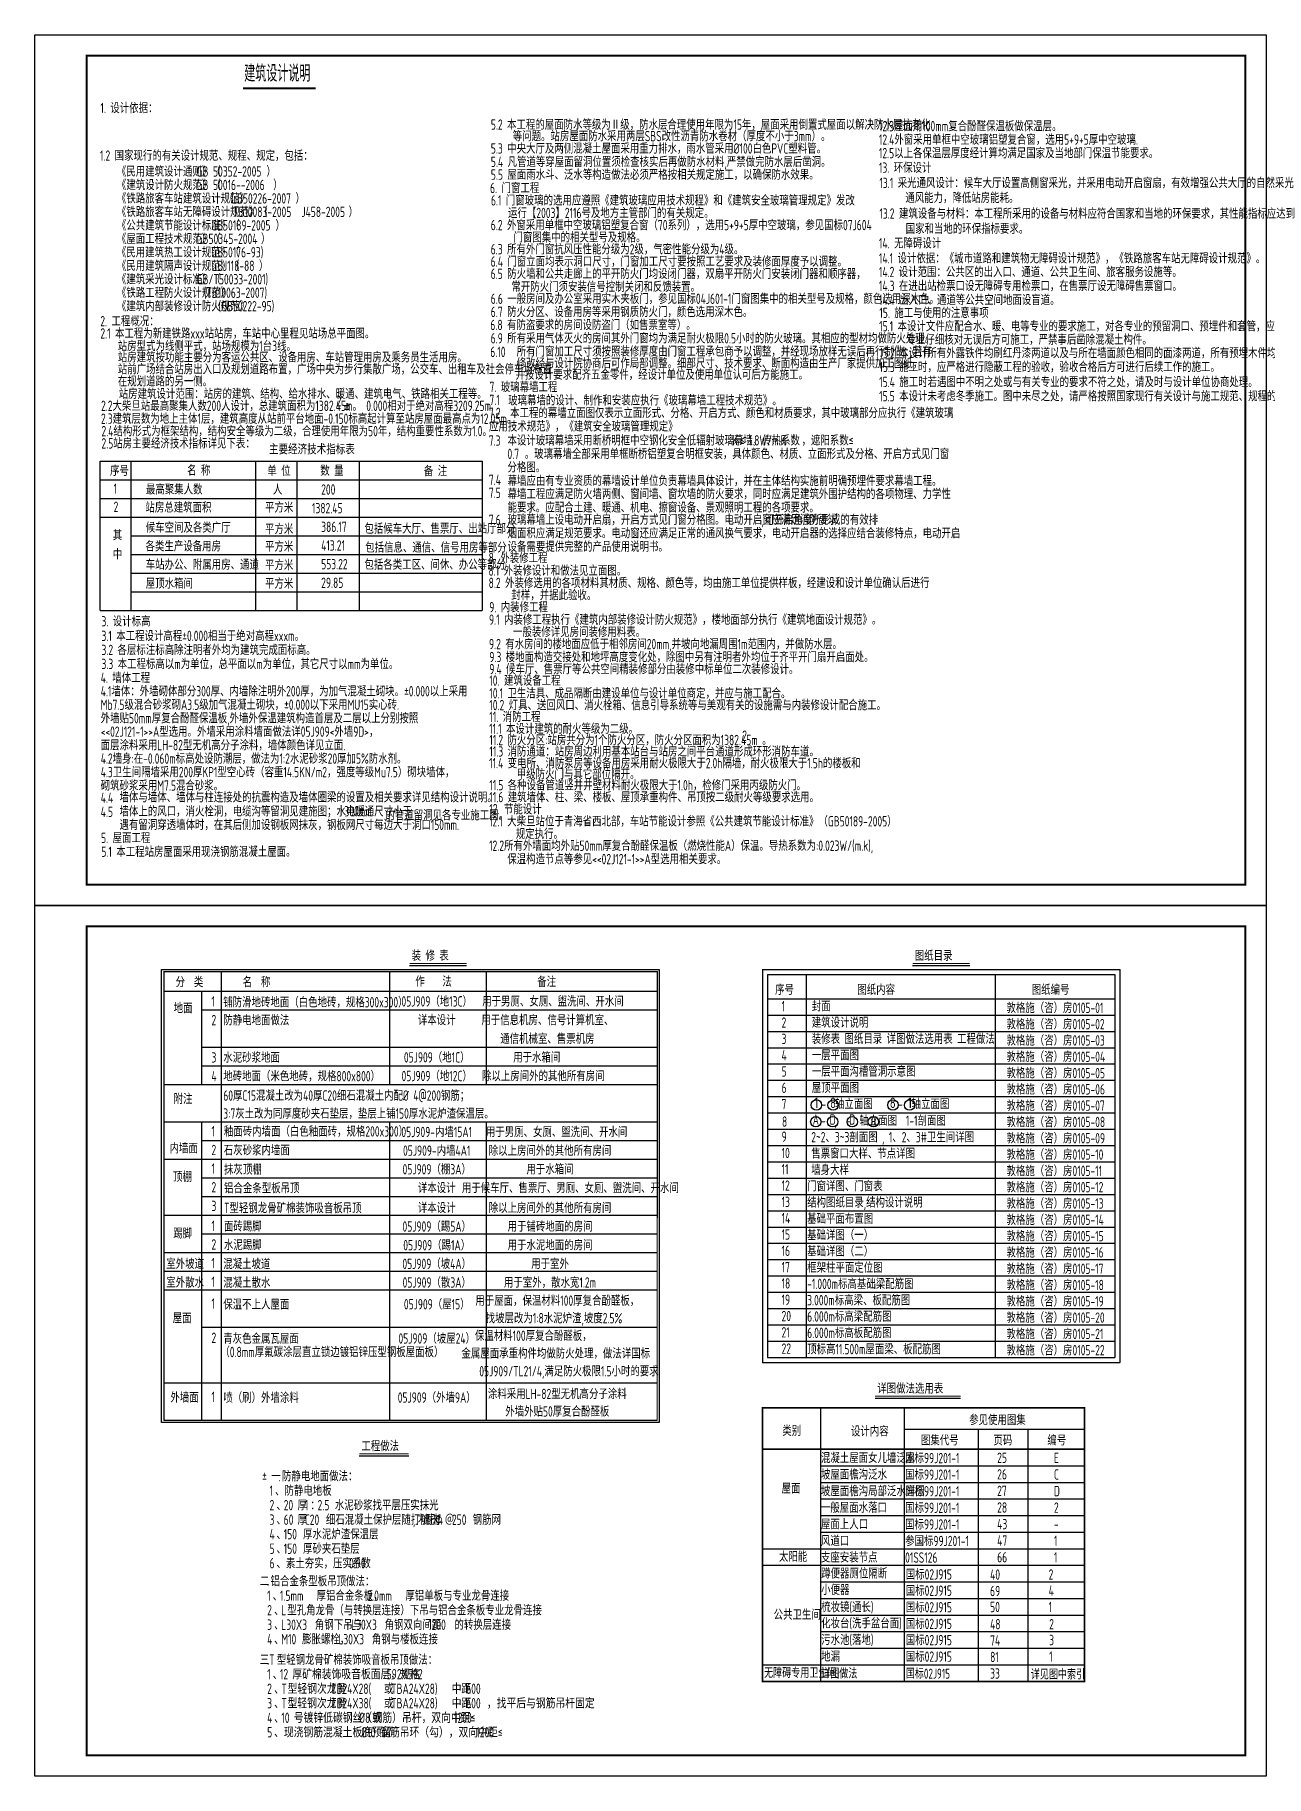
# Model space of a CAD drawing. Extents: x 63793 to 231107, y 20849 to 337643.
# Drawn here: x 63793 to 123193, y 132595 to 216595 of the extents above; entities that cross this region are included whole.
import ezdxf
from ezdxf.enums import TextEntityAlignment as Align

# ---------------------------------------------------------------- set-up
doc = ezdxf.new("R2010")
doc.units = 0
doc.header["$LTSCALE"] = 1000
doc.header["$MEASUREMENT"] = 0
for name, color, linetype in [('PUB_DIM', 3, 'Continuous'), ('PUB_TEXT', 7, 'Continuous'), ('PUB_TITLE', 4, 'Continuous'), ('设计说明', 7, 'Continuous')]:
    doc.layers.add(name, color=color, linetype=linetype)
doc.styles.add('TSSD_Rein', font='Tssdeng.shx', dxfattribs={"width": 0.7, "bigfont": 'hztxt.shx'})
doc.styles.add('样式 2', font='tssdeng.shx', dxfattribs={"width": 0.8, "bigfont": 'HZTXT.shx'})
doc.styles.add('设计说明', font='tssdeng.shx', dxfattribs={"width": 0.7, "bigfont": 'hzds.shx'})

msp = doc.modelspace()

# ---------------------------------------------------------------- texts
at = {"layer": 'PUB_TEXT', "color": 0, "style": '设计说明', "width": 0.7}
for s, p in [('无障碍专用卫生间', (98973.5, 137334.8)), ('详图做法', (101725.3, 137307.6)), ('国标02J915', (105806.9, 137299.4)), ('详见图中索引', (111838.3, 137260.8))]:
    msp.add_text(s, height=480, dxfattribs=at).set_placement(p)
at = {"layer": '设计说明', "color": 0}
for s, height, style, width, p in [('建筑设计说明', 800, '设计说明', 0.7, (73893.9, 214332.6)), ('1. 设计依据：', 500, '设计说明', 0.7, (66957.1, 212814.4)), ('5.2 本工程的屋面防水等级为Ⅱ级，防水层合理使用年限为15年，屋面采用倒置式屋面以解决防水层抗老化', 500, '设计说明', 0.7, (85791.8, 212014.2)), ('等问题。站房屋面防水采用两层SBS改性沥青防水卷材（厚度不小于3mm）。', 500, '设计说明', 0.7, (86848.7, 211460)), ('12.3屋面用100mm复合酚醛保温板做保温层。', 500, '设计说明', 0.7, (104512.6, 211940.9)), ('12.4外窗采用单框中空玻璃铝塑复合窗，选用5+9+5厚中空玻璃.', 500, '设计说明', 0.7, (104512.6, 211290.9)), ('1.2 国家现行的有关设计规范、规程、规定，包括：', 500, '设计说明', 0.7, (66936.8, 210518.5)), ('5.3 中央大厅及两侧混凝土屋面采用重力排水，雨水管采用%%C100白色PVC塑料管。', 500, '设计说明', 0.7, (85791.8, 210864)), ('12.5以上各保温层厚度经计算均满足国家及当地部门保温节能要求。', 500, '设计说明', 0.7, (104512.6, 210640.9)), ('《民用建筑设计通则》（', 500, '设计说明', 0.7, (67752.6, 209754.5)), ('GB', 500, '设计说明', 0.7, (71602.6, 209754.5)), ('50352-2005', 500, '设计说明', 0.7, (72390.1, 209754.5)), ('）', 500, '设计说明', 0.7, (74965.1, 209754.5)), ('5.4 凡管道等穿屋面留洞位置须检查核实后再做防水材料,严禁做完防水层后凿洞。', 500, '设计说明', 0.7, (85791.8, 210218)), ('5.5 屋面雨水斗、泛水等构造做法必须严格按相关规定施工，以确保防水效果。', 500, '设计说明', 0.7, (85791.8, 209600.2)), ('13. 环保设计', 500, '设计说明', 0.7, (104512.6, 209936.4)), ('《建筑设计防火规范》（', 500, '设计说明', 0.7, (67752.6, 209104.5)), ('GB', 500, '设计说明', 0.7, (71602.6, 209104.5)), ('50016--2006', 500, '设计说明', 0.7, (72390.1, 209104.5)), ('）', 500, '设计说明', 0.7, (75290.1, 209104.5)), ('6. 门窗工程', 500, '设计说明', 0.7, (85755.8, 208957)), ('13.1 采光通风设计：候车大厅设置高侧窗采光，并采用电动开启窗扇，有效增强公共大厅的自然采光', 500, '设计说明', 0.7, (104537.1, 209199.9)), ('《铁路旅客车站建筑设计规范》', 500, '设计说明', 0.7, (67752.6, 208454.5)), ('《铁路旅客车站无障碍设计规范》（', 500, '设计说明', 0.7, (67752.6, 207804.5)), ('（', 500, '设计说明', 0.7, (72915.1, 208454.5)), ('GB50226-2007', 500, '设计说明', 0.7, (73265.1, 208454.5)), ('）', 500, '设计说明', 0.7, (76365.1, 208454.5)), ('）', 500, '设计说明', 0.7, (78927.6, 207804.5)), ('6.1 门窗玻璃的选用应遵照《建筑玻璃应用技术规程》和《建筑安全玻璃管理规定》发改', 500, '设计说明', 0.7, (85795.9, 208359.9)), ('通风能力，降低站房能耗。', 500, '设计说明', 0.7, (105785, 208482.9)), ('《公共建筑节能设计标准》（', 500, '设计说明', 0.7, (67752.6, 207154.5)), ('GB50189-2005', 500, '设计说明', 0.7, (72302.6, 207154.5)), ('TB10083-2005', 500, '设计说明', 0.7, (73352.6, 207804.5)), ('）', 500, '设计说明', 0.7, (75402.6, 207154.5)), ('J458-2005', 500, '设计说明', 0.7, (76652.6, 207804.5)), ('6.2 外窗采用单框中空玻璃铝塑复合窗（70系列），选用5+9+5厚中空玻璃，参见国标07J604', 500, '设计说明', 0.7, (85790.2, 207168)), ('运行【2003】2116号及地方主管部门的有关规定。', 500, '设计说明', 0.7, (86620.7, 207753)), ('13.2 建筑设备与材料：本工程所采用的设备与材料应符合国家和当地的环保要求，其性能指标应达到', 500, '设计说明', 0.7, (104537.1, 207722.3)), ('国家和当地的环保指标要求。', 500, '设计说明', 0.7, (105802.6, 206993.5)), ('《屋面工程技术规范》（', 500, '设计说明', 0.7, (67752.6, 206504.5)), ('GB50345-2004', 500, '设计说明', 0.7, (71602.6, 206504.5)), ('）', 500, '设计说明', 0.7, (74702.6, 206504.5)), ('门窗图集中的相关型号及规格。', 500, '设计说明', 0.7, (86883.7, 206575.6)), ('14. 无障碍设计', 500, '设计说明', 0.7, (104512.6, 206290.6)), ('《民用建筑热工设计规范》（', 500, '设计说明', 0.7, (67752.6, 205854.5)), ('GB50176-93)', 500, '设计说明', 0.7, (72302.6, 205854.5)), ('6.4 门窗立面均表示洞口尺寸，门窗加工尺寸要按照工艺要求及装修面厚度予以调整。', 500, '设计说明', 0.7, (85785.2, 205409.4)), ('6.3 所有外门窗抗风压性能分级为2级，气密性能分级为4级。', 500, '设计说明', 0.7, (85787.7, 206001.8)), ('14.1 设计依据：《城市道路和建筑物无障碍设计规范》，《铁路旅客车站无障碍设计规范》。', 500, '设计说明', 0.7, (104512.6, 205564.9)), ('《民用建筑隔声设计规范》（', 500, '设计说明', 0.7, (67752.6, 205204.5)), ('《建筑采光设计标准》（', 500, '设计说明', 0.7, (67752.6, 204554.5)), ('GB/T50033-2001)', 500, '设计说明', 0.7, (71602.6, 204554.5)), ('GBJ118-88', 500, '设计说明', 0.7, (72302.6, 205204.5)), ('）', 500, '设计说明', 0.7, (74602.6, 205204.5)), ('6.5 防火墙和公共走廊上的平开防火门均设闭门器，双扇平开防火门安装闭门器和顺序器，', 500, '设计说明', 0.7, (85785.2, 204818.6)), ('14.2 设计范围：公共区的出入口、通道、公共卫生间、旅客服务设施等。', 500, '设计说明', 0.7, (104512.6, 204905.4)), ('《铁路工程防火设计规范》', 500, '设计说明', 0.7, (67752.6, 203904.5)), ('(TB10063-2007)', 500, '设计说明', 0.7, (71952.6, 203904.5)), ('6.6 一般房间及办公室采用实木夹板门，参见国标04J601-1门窗图集中的相关型号及规格，颜色选用深木色。', 500, '设计说明', 0.7, (85789.1, 203613.5)), ('常开防火门须安装信号控制关闭和反馈装置。', 500, '设计说明', 0.7, (86783.8, 204193.2)), ('14.3 在进出站检票口设无障碍专用检票口，在售票厅设无障碍售票窗口。', 500, '设计说明', 0.7, (104512.6, 204234.4)), ('《建筑内部装修设计防火规范》', 500, '设计说明', 0.7, (67752.6, 203254.5)), ('(GB50222-95)', 500, '设计说明', 0.7, (72652.6, 203254.5)), ('6.7 防火分区、设备用房等采用钢质防火门，颜色选用深木色。', 500, '设计说明', 0.7, (85789.1, 202979.9)), ('14.4 出入口、通道等公共空间地面设盲道。', 500, '设计说明', 0.7, (104512.6, 203557.4)), ('15. 施工与使用的注意事项', 500, '设计说明', 0.7, (104533.8, 202933.7)), ('2. 工程概况：', 500, '设计说明', 0.7, (66952.7, 202533.6)), ('2.1 本工程为新建铁路xxx站站房，车站中心里程见站场总平面图。', 500, '设计说明', 0.7, (66955.5, 201941.8)), ('6.8 有防盗要求的房间设防盗门（如售票室等）。', 500, '设计说明', 0.7, (85768.1, 202350.3)), ('15.1 本设计文件应配合水、暖、电等专业的要求施工，对各专业的预留洞口、预埋件和套管，应与相关', 500, '设计说明', 0.7, (104523.6, 202288.1)), ('站房型式为线侧平式，站场规模为1台3线。', 500, '设计说明', 0.7, (67795.5, 201336.7)), ('6.9 所有采用气体灭火的房间其外门窗均为满足耐火极限0.5小时的防火玻璃。其相应的型材均做防火处理。', 500, '设计说明', 0.7, (85783.7, 201705.9)), ('所有门窗加工尺寸须按照装修厚度由门窗工程承包商予以调整，并经现场放样无误后再行制做；若有', 500, '设计说明', 0.7, (87037.5, 201072.3)), ('专业仔细核对无误后方可施工，严禁事后凿除混凝土构件。', 500, '设计说明', 0.7, (105844.1, 201642.5)), ('站房建筑按功能主要分为客运公共区、设备用房、车站管理用房及乘务员生活用房。', 500, '设计说明', 0.7, (67795.5, 200791.5)), ('站前广场结合站房出入口及规划道路布置，广场中央为步行集散广场，公交车、出租车及社会停车场布置', 500, '设计说明', 0.7, (67795.5, 200216.1)), ('6.10', 500, '设计说明', 0.7, (85762.7, 201049.8)), ('修改经与设计院协商后可作局部调整。细部尺寸、技术要求、断面构造由生产厂家提供加工图纸，', 500, '设计说明', 0.7, (87037.5, 200505.2)), ('15.3 施工时，应严格进行隐蔽工程的验收，验收合格后方可进行后续工作的施工。', 500, '设计说明', 0.7, (104533.6, 200324.9)), ('15.2 本设计所有外露铁件均刷红丹漆两道以及与所在墙面颜色相同的面漆两道，所有预埋木件均应作防腐处理。', 500, '设计说明', 0.7, (104536.3, 200996.6)), ('在规划道路的另一侧。', 500, '设计说明', 0.7, (67795.5, 199630.1)), ('并按设计要求配齐五金零件，经设计单位及使用单位认可后方能施工。', 500, '设计说明', 0.7, (86984.4, 199954.8)), ('15.4 施工时若遇图中不明之处或与有关专业的要求不符之处，请及时与设计单位协商处理。', 500, '设计说明', 0.7, (104521.9, 199598.5)), ('站房建筑设计范围：站房的建筑、结构、给水排水、暖通、建筑电气、铁路相关工程等。', 500, '设计说明', 0.7, (67842.7, 199029)), ('2', 500, '设计说明', 0.7, (78357.4, 198671)), ('7.1', 500, '设计说明', 0.7, (85722.1, 198732.2)), ('7. 玻璃幕墙工程', 500, '设计说明', 0.7, (85726.5, 199356.6)), ('玻璃幕墙的设计、制作和安装应执行《玻璃幕墙工程技术规范》。', 500, '设计说明', 0.7, (86627.6, 198711.9)), ('15.5 本设计未考虑冬季施工。图中未尽之处，请严格按照国家现行有关设计与施工规范、规程的要求施工。', 500, '设计说明', 0.7, (104523.2, 198914.7)), ('2.3建筑层数为地上主体1层，建筑高度从站前平台地面-0.150标高起计算至站房屋面最高点为12.05m。', 500, '设计说明', 0.7, (66984.1, 197828.4)), ('2.2大柴旦站最高聚集人数200人设计，总建筑面积为1382.45m。 0.000相对于绝对高程3209.25m.', 500, '设计说明', 0.7, (66987.7, 198448.7)), ('7.2', 500, '设计说明', 0.7, (85701.4, 198106.8)), ('本工程的幕墙立面图仅表示立面形式、分格、开启方式、颜色和材质要求，其中玻璃部分应执行《建筑玻璃', 500, '设计说明', 0.7, (86721.1, 198106.8)), ('2.4结构形式为框架结构，结构安全等级为二级，合理使用年限为50年，结构重要性系数为1.0。 ', 500, '设计说明', 0.7, (67007.6, 197228.1)), ('应用技术规范》，《建筑安全玻璃管理规定》', 500, '设计说明', 0.7, (85701.4, 197456.8)), ('2.5站房主要经济技术指标详见下表： ', 500, '设计说明', 0.7, (67007.6, 196638.3)), ('主要经济技术指标表', 500, '样式 2', 0.8, (75088.9, 196353.2)), ('7.3', 500, '设计说明', 0.7, (85690.2, 196770.7)), ('本设计玻璃幕墙采用断桥明框中空钢化安全低辐射玻璃幕墙，传热系数', 500, '设计说明', 0.7, (86595.7, 196782)), ('0.7', 500, '设计说明', 0.7, (86595.7, 196132)), ('。玻璃幕墙全部采用单框断桥铝塑复合明框安装，具体颜色、材质、立面形式及分格、开启方式见门窗', 500, '设计说明', 0.7, (87429.1, 196132)), ('K', 500, '设计说明', 0.7, (97445.7, 196782)), ('≤', 500, '设计说明', 0.7, (97795.7, 196782)), ('1.8W/m.K', 500, '设计说明', 0.7, (98229.1, 196782)), ('，遮阳系数≤', 500, '设计说明', 0.7, (100779.1, 196782)), ('序号', 500, '设计说明', 0.7, (67422, 195318.7)), ('名 称', 500, '设计说明', 0.7, (71139.3, 195335.6)), ('单 位', 500, '设计说明', 0.7, (75010.2, 195312.5)), ('数 量', 500, '设计说明', 0.7, (77565.6, 195319.7)), ('备 注', 500, '设计说明', 0.7, (82561.5, 195302.5)), ('分格图。', 500, '设计说明', 0.7, (86595.7, 195482)), ('1', 500, '设计说明', 0.7, (67594.2, 194451.6)), ('最高聚集人数', 500, '设计说明', 0.7, (69153, 194418.1)), ('人', 500, '设计说明', 0.7, (75278.3, 194411.7)), ('200', 500, '设计说明', 0.7, (77607.5, 194411.7)), ('7.4', 500, '设计说明', 0.7, (85693.3, 194874.6)), ('幕墙应由有专业资质的幕墙设计单位负责幕墙具体设计，并在主体结构实施前明确预埋件要求幕墙工程。', 500, '设计说明', 0.7, (86598.8, 194832.4)), ('2', 500, '设计说明', 0.7, (67594.2, 193576.6)), ('站房总建筑面积', 500, '设计说明', 0.7, (69129.3, 193547.1)), ('平方米', 500, '设计说明', 0.7, (74899.4, 193547.6)), ('7.5', 500, '设计说明', 0.7, (85693.3, 194256.7)), ('幕墙工程应满足防火墙两侧、窗间墙、窗坎墙的防火要求，同时应满足建筑外围护结构的各项物理、力学性', 500, '设计说明', 0.7, (86598.8, 194196)), ('能要求。应配合土建、暖通、机电、擦窗设备、景观照明工程的各项要求。', 500, '设计说明', 0.7, (86598.8, 193546)), ('1382.45', 500, '设计说明', 0.7, (77164.5, 193511.7)), ('7.6', 500, '设计说明', 0.7, (85693.3, 192946.5)), ('玻璃幕墙上设电动开启扇，开启方式见门窗分格图。电动开启窗应满足消防要求', 500, '设计说明', 0.7, (86598.8, 192954.9)), ('可开启角度所形成的有效排', 500, '设计说明', 0.7, (99015.5, 192954.9)), ('其', 500, '设计说明', 0.7, (67553.9, 192211.4)), ('候车空间及各类广厅', 500, '设计说明', 0.7, (69144.8, 192578.3)), ('平方米', 500, '设计说明', 0.7, (74899.4, 192505.7)), ('386.17', 500, '设计说明', 0.7, (77607.5, 192611.7)), ('包括候车大厅、售票厅、出站厅部分', 500, '设计说明', 0.7, (79694.5, 192526.5)), ('烟面积应满足规范要求。电动窗还应满足正常的通风换气要求，电动开启器的选择应结合装修特点，电动开启', 500, '设计说明', 0.7, (86598.8, 192304.9)), (',', 500, '设计说明', 0.7, (98848.8, 192954.9)), ('中', 500, '设计说明', 0.7, (67553.9, 191284.6)), ('各类生产设备用房', 500, '设计说明', 0.7, (69134.3, 191674.8)), ('平方米', 500, '设计说明', 0.7, (74899.4, 191662.4)), ('413.21', 500, '设计说明', 0.7, (77607.5, 191711.7)), ('包括信息、通信、信号用房等部分', 500, '设计说明', 0.7, (79731.8, 191615.7)), ('8. 外装修工程', 500, '设计说明', 0.7, (85685.4, 191110.9)), ('设备需要提供完整的产品使用说明书。', 500, '设计说明', 0.7, (86598.8, 191654.9)), ('车站办公、附属用房、通道', 500, '设计说明', 0.7, (69144.8, 190789.9)), ('平方米', 500, '设计说明', 0.7, (74899.4, 190769.4)), ('553.22', 500, '设计说明', 0.7, (77607.5, 190811.7)), ('包括各类工区、间休、办公等部分', 500, '设计说明', 0.7, (79694.5, 190790.2)), ('8.1 外装修设计和做法见立面图。', 500, '设计说明', 0.7, (85677.5, 190498.2)), ('屋顶水箱间', 500, '设计说明', 0.7, (69144.8, 189879.5)), ('平方米', 500, '设计说明', 0.7, (74899.4, 189874.3)), ('29.85', 500, '设计说明', 0.7, (77607.5, 189911.7)), ('8.2 外装修选用的各项材料其材质、规格、颜色等，均由施工单位提供样板，经建设和设计单位确认后进行', 500, '设计说明', 0.7, (85685.4, 189905.7)), ('封样，并据此验收。', 500, '设计说明', 0.7, (86782.6, 189322.4)), ('9. 内装修工程', 500, '设计说明', 0.7, (85713.2, 188736.6)), ('3. 设计标高', 500, '设计说明', 0.7, (67007.6, 188053.1)), ('9.1 内装修工程执行《建筑内部装修设计防火规范》，楼地面部分执行《建筑地面设计规范》。', 500, '设计说明', 0.7, (85703, 188133.5)), ('3.1 本工程设计高程%%P0.000相当于绝对高程xxxm。', 500, '设计说明', 0.7, (67007.6, 187351.5)), ('9.2 有水房间的楼地面应低于相邻房间20mm,并坡向地漏周围1m范围内，并做防水层。', 500, '设计说明', 0.7, (85703.6, 186955.6)), ('一般装修详见房间装修用料表。', 500, '设计说明', 0.7, (86862.5, 187543)), ('3.2 各层标注标高除注明者外均为建筑完成面标高。', 500, '设计说明', 0.7, (67007.6, 186674.3)), ('3.3 本工程标高以m为单位，总平面以m为单位，其它尺寸以mm为单位。', 500, '设计说明', 0.7, (67007.6, 185995.6)), ('9.3 楼地面构造交接处和地坪高度变化处，除图中另有注明者外均位于齐平开门扇开启面处。', 500, '设计说明', 0.7, (85716.2, 186332.2)), ('4. 墙体工程', 500, '设计说明', 0.7, (66970.8, 185331.2)), ('10. 建筑设备工程', 500, '设计说明', 0.7, (85716.8, 185194.1)), ('9.4 候车厅、售票厅等公共空间精装修部分由装修中标单位二次装修设计。', 500, '设计说明', 0.7, (85716.8, 185749.9)), ('4.1墙体：外墙砌体部分300厚、内墙除注明外200厚，为加气混凝土砌块。%%P0.000以上采用', 500, '设计说明', 0.7, (66970.8, 184681.2)), ('10.1 卫生洁具、成品隔断由建设单位与设计单位商定，并应与施工配合。', 500, '设计说明', 0.7, (85718.1, 184580.7)), ('Mb7.5级混合砂浆砌A3.5级加气混凝土砌块，%%P0.000以下采用MU15实心砖.', 500, '设计说明', 0.7, (66970.8, 184031.2)), ('10.2 灯具、送回风口、消火栓箱、信息引导系统等与美观有关的设施需与内装修设计配合施工。', 500, '设计说明', 0.7, (85718.1, 184012.9)), ('11. 消防工程', 500, '设计说明', 0.7, (85718.1, 183445)), ('外墙贴50mm厚复合酚醛保温板,外墙外保温建筑构造首层及二层以上分别按照', 500, '设计说明', 0.7, (66970.8, 183381.2)), ('<<02J121-1>>A型选用。外墙采用涂料墙面做法详05J909<外墙9D>，', 500, '设计说明', 0.7, (66970.8, 182731.2)), ('11.1 本设计建筑的耐火等级为二级。', 500, '设计说明', 0.7, (85712.7, 182871.4)), ('面层涂料采用LH-82型无机高分子涂料，墙体颜色详见立面.', 500, '设计说明', 0.7, (66970.8, 182081.2)), ('11.2 防火分区:站房共分为1个防火分区，防火分区面积为1382.45m 。', 500, '设计说明', 0.7, (85720.5, 182328.5)), ('11.3 消防通道：站房周边利用基本站台与站房之间平台通道形成环形消防车道。', 500, '设计说明', 0.7, (85720.5, 181775.6)), ('2', 500, '设计说明', 0.7, (97918.6, 182536.7)), ('4.2墙身:在-0.060m标高处设防潮层，做法为1:2水泥砂浆20厚加5%%%防水剂。', 500, '设计说明', 0.7, (66970.8, 181431.2)), ('11.4 变电所、消防泵房等设备用房采用耐火极限大于2.0h隔墙，耐火极限大于1.5h的楼板和', 500, '设计说明', 0.7, (85709, 181212.7)), ('砌筑砂浆采用M7.5混合砂浆。', 500, '设计说明', 0.7, (66970.8, 180131.2)), ('4.3卫生间隔墙采用200厚KP1型空心砖（容重14.5KN/m2，强度等级Mu7.5）砌块墙体，', 500, '设计说明', 0.7, (66970.8, 180781.2)), ('11.5 各种设备管道竖井井壁材料耐火极限大于1.0h，检修门采用丙级防火门。', 500, '设计说明', 0.7, (85718.6, 180150.3)), ('甲级防火门与其它部位隔开。', 500, '设计说明', 0.7, (87046.2, 180684.5)), ('4.4', 500, '设计说明', 0.7, (66970.8, 179544)), ('墙体与墙体、墙体与柱连接处的抗震构造及墙体圈梁的设置及相关要求详见结构设计说明。', 500, '设计说明', 0.7, (67878.2, 179566.5)), ('11.6 建筑墙体、柱、梁、楼板、屋顶承重构件、吊顶按二级耐火等级要求选用。', 500, '设计说明', 0.7, (85718.6, 179572.4)), ('4.5', 500, '设计说明', 0.7, (66970.8, 178864.7)), ('墙体上的风口，消火栓洞，电缆沟等留洞见建施图；水电暖通尺寸小于', 500, '设计说明', 0.7, (67878.2, 178887.2)), ('300mm', 500, '设计说明', 0.7, (78728.2, 178887.2)), ('的管道留洞见各专业施工图。', 500, '设计说明', 0.7, (80705.7, 178705)), ('12.1 大柴旦站位于青海省西北部，车站节能设计参照《公共建筑节能设计标准》（GB50189-2005）', 500, '设计说明', 0.7, (85707.9, 178406.2)), ('12. 节能设计', 500, '设计说明', 0.7, (85718.6, 178992.4)), ('5. 屋面工程', 500, '设计说明', 0.7, (66990.6, 177604.3)), ('遇有留洞穿透墙体时，在其后侧加设钢板网抹灰，钢板网尺寸每边大于洞口150mm.', 500, '设计说明', 0.7, (67878.2, 178237.2)), ('规定执行。', 500, '设计说明', 0.7, (86995.9, 177802.5)), ('5.1 本工程站房屋面采用现浇钢筋混凝土屋面。', 500, '设计说明', 0.7, (67001.8, 176939.2)), ('12.2所有外墙面均外贴50mm厚复合酚醛保温板（燃烧性能A）保温。导热系数为:0.023W/(m.k),', 500, '设计说明', 0.7, (85707.9, 177229.9)), ('保温构造节点等参见<<02J121-1>>A型选用相关要求。', 500, '设计说明', 0.7, (86585.1, 176585.2)), ('装 修 表', 500, '设计说明', 0.7, (81970.8, 171925.9)), ('图纸目录', 500, '设计说明', 0.7, (106242, 171925.9)), ('分  类', 500, '设计说明', 0.7, (70584.5, 170652.4)), ('名  称', 500, '设计说明', 0.7, (73821.9, 170652.4)), ('作    法', 500, '设计说明', 0.7, (82148.1, 170677.9)), ('备注', 500, '设计说明', 0.7, (88029.9, 170667.5, 4275)), ('序号', 500, '设计说明', 0.7, (99503.8, 170283.7)), ('图纸内容', 500, '设计说明', 0.7, (103471.5, 170283.7)), ('图纸编号', 500, '设计说明', 0.7, (111884.5, 170283.7)), ('地面', 500, '设计说明', 0.7, (70490.3, 169397.2)), ('1', 500, '设计说明', 0.7, (72315.3, 169716.5)), ('铺防滑地砖地面（白色地砖，规格300x300）', 500, '设计说明', 0.7, (72883.4, 169679.2)), ('1', 500, '设计说明', 0.7, (99816.9, 169485.8)), ('封面', 500, '设计说明', 0.7, (101274.1, 169485)), ('敦格施（咨）房0105-01 ', 500, '设计说明', 0.7, (110665.5, 169408.9)), ('2', 500, '设计说明', 0.7, (72315.3, 168816.5)), ('防静电地面做法', 500, '设计说明', 0.7, (72884.3, 168812)), ('2', 500, '设计说明', 0.7, (99816.9, 168699.3)), ('建筑设计说明  ', 500, '设计说明', 0.7, (101274.1, 168698.5)), ('敦格施（咨）房0105-02', 500, '设计说明', 0.7, (110665.5, 168622.4)), ('3', 500, '设计说明', 0.7, (99816.9, 167912.8)), ('装修表 图纸目录 详图做法选用表 工程做法', 500, '设计说明', 0.7, (101274.1, 167912)), ('敦格施（咨）房0105-03 ', 500, '设计说明', 0.7, (110665.5, 167835.9)), ('3', 500, '设计说明', 0.7, (72315.3, 167016.5)), ('水泥砂浆地面', 500, '设计说明', 0.7, (72884.3, 167012)), ('4', 500, '设计说明', 0.7, (99816.9, 167126.3)), ('一层平面图', 500, '设计说明', 0.7, (101274.1, 167125.5)), ('敦格施（咨）房0105-04 ', 500, '设计说明', 0.7, (110665.5, 167049.4)), ('4', 500, '设计说明', 0.7, (72315.3, 166116.5)), ('地砖地面（米色地砖，规格800x800）', 500, '设计说明', 0.7, (72884.3, 166112)), ('5', 500, '设计说明', 0.7, (99816.9, 166339.8)), ('一层平面沟槽管洞示意图', 500, '设计说明', 0.7, (101274.1, 166339)), ('敦格施（咨）房0105-05 ', 500, '设计说明', 0.7, (110665.5, 166262.9)), ('附注', 500, '设计说明', 0.7, (70490.3, 165017)), ('60厚C15混凝土改为40厚C20细石混凝土内配%%C 4@200钢筋；', 500, '设计说明', 0.7, (72884.3, 165175.9)), ('6', 500, '设计说明', 0.7, (99816.9, 165553.3)), ('屋顶平面图', 500, '设计说明', 0.7, (101274.1, 165552.5)), ('敦格施（咨）房0105-06 ', 500, '设计说明', 0.7, (110665.5, 165476.4)), ('3:7灰土改为同厚度砂夹石垫层，垫层上铺150厚水泥炉渣保温层。', 500, '设计说明', 0.7, (72884.3, 164310.2)), ('7', 500, '设计说明', 0.7, (99816.9, 164766.8)), ('-  轴立面图 ', 500, '设计说明', 0.7, (101743.6, 164770)), ('-  轴立面图 ', 500, '设计说明', 0.7, (105437.1, 164770)), ('敦格施（咨）房0105-07 ', 500, '设计说明', 0.7, (110665.5, 164689.9)), ('1', 500, '设计说明', 0.7, (72315.3, 163452.9)), ('釉面砖内墙面（白色釉面砖，规格200x300）', 500, '设计说明', 0.7, (72914.1, 163446.7)), ('8', 500, '设计说明', 0.7, (99836.7, 163920.9)), ('-  ,  -  轴立面图  1-1剖面图 ', 500, '设计说明', 0.7, (101725.1, 163966.4)), ('敦格施（咨）房0105-08 ', 500, '设计说明', 0.7, (110665.5, 163903.4)), ('内墙面', 500, '设计说明', 0.7, (70294.2, 162632.2)), ('2', 500, '设计说明', 0.7, (72315.3, 162552.9)), ('石灰砂浆内墙面', 500, '设计说明', 0.7, (72909.9, 162540)), ('9', 500, '设计说明', 0.7, (99816.9, 163193.8)), ('2~2、3~3剖面图 , 1、2、3#卫生间详图 ', 500, '设计说明', 0.7, (101248.9, 163169.4)), ('敦格施（咨）房0105-09 ', 500, '设计说明', 0.7, (110665.5, 163116.9)), ('1', 500, '设计说明', 0.7, (72315.3, 161652.9)), ('抹灰顶棚', 500, '设计说明', 0.7, (72920.7, 161611.7)), ('10', 500, '设计说明', 0.7, (99816.9, 162407.3)), ('11', 500, '设计说明', 0.7, (99816.9, 161620.8)), ('售票窗口大样、节点详图', 500, '设计说明', 0.7, (101248.9, 162382.9)), ('墙身大样', 500, '设计说明', 0.7, (101248.9, 161596.4)), ('敦格施（咨）房0105-10 ', 500, '设计说明', 0.7, (110665.5, 162330.4)), ('顶棚', 500, '设计说明', 0.7, (70460.8, 161262.1)), ('12', 500, '设计说明', 0.7, (99816.9, 160834.3)), ('  门窗详图、门窗表', 500, '设计说明', 0.7, (100625.4, 160809.9)), ('敦格施（咨）房0105-11 ', 500, '设计说明', 0.7, (110665.5, 161543.9)), ('敦格施（咨）房0105-12 ', 500, '设计说明', 0.7, (110665.5, 160757.4)), ('2', 500, '设计说明', 0.7, (72315.3, 160752.9)), ('铝合金条型板吊顶', 500, '设计说明', 0.7, (72920.7, 160711.7)), ('13', 500, '设计说明', 0.7, (99816.9, 160047.8)), ('  结构图纸目录,结构设计说明', 500, '设计说明', 0.7, (100625.4, 160023.4)), ('敦格施（咨）房0105-13 ', 500, '设计说明', 0.7, (110665.5, 159970.9)), ('3', 500, '设计说明', 0.7, (72315.3, 159852.9)), ('T型轻钢龙骨矿棉装饰吸音板吊顶', 500, '设计说明', 0.7, (72920.7, 159751.7)), ('14', 500, '设计说明', 0.7, (99816.9, 159261.3)), ('  基础平面布置图', 500, '设计说明', 0.7, (100625.4, 159236.9)), ('敦格施（咨）房0105-14 ', 500, '设计说明', 0.7, (110665.5, 159184.4)), ('踢脚', 500, '设计说明', 0.7, (70463.4, 158528.6)), ('1', 500, '设计说明', 0.7, (72315.3, 158892.9)), ('面砖踢脚', 500, '设计说明', 0.7, (72917.4, 158868.7)), ('15', 500, '设计说明', 0.7, (99816.9, 158474.8)), ('  基础详图（一）', 500, '设计说明', 0.7, (100625.4, 158450.4)), ('敦格施（咨）房0105-15', 500, '设计说明', 0.7, (110665.5, 158397.9)), ('2', 500, '设计说明', 0.7, (72315.3, 157992.9)), ('水泥踢脚', 500, '设计说明', 0.7, (72917.4, 157968.7)), ('16', 500, '设计说明', 0.7, (99816.9, 157688.3)), ('  基础详图（二）', 500, '设计说明', 0.7, (100625.4, 157663.9)), ('敦格施（咨）房0105-16', 500, '设计说明', 0.7, (110665.5, 157611.4)), ('室外坡道', 500, '设计说明', 0.7, (70134.4, 157062.5)), ('1', 500, '设计说明', 0.7, (72315.3, 157092.9)), ('混凝土坡道', 500, '设计说明', 0.7, (72884.3, 157052)), ('17', 500, '设计说明', 0.7, (99816.9, 156901.8)), ('  框架柱平面定位图', 500, '设计说明', 0.7, (100625.4, 156877.4)), ('敦格施（咨）房0105-17', 500, '设计说明', 0.7, (110665.5, 156824.9)), ('室外散水', 500, '设计说明', 0.7, (70134.4, 156162.5)), ('1', 500, '设计说明', 0.7, (72315.3, 156192.9)), ('混凝土散水', 500, '设计说明', 0.7, (72884.3, 156152)), ('18', 500, '设计说明', 0.7, (99816.9, 156115.3)), ('  -1.000m标高基础梁配筋图', 500, '设计说明', 0.7, (100625.4, 156090.9)), ('敦格施（咨）房0105-18', 500, '设计说明', 0.7, (110665.5, 156038.4)), ('1', 500, '设计说明', 0.7, (72315.3, 155142.9)), ('保温不上人屋面', 500, '设计说明', 0.7, (72884.3, 155102)), ('19', 500, '设计说明', 0.7, (99816.9, 155328.8)), ('  3.000m标高梁、板配筋图', 500, '设计说明', 0.7, (100625.4, 155304.4)), ('敦格施（咨）房0105-19', 500, '设计说明', 0.7, (110665.5, 155251.9)), ('屋面', 500, '设计说明', 0.7, (70445.4, 154443.4)), ('20', 500, '设计说明', 0.7, (99816.9, 154542.3)), ('  6.000m标高梁配筋图', 500, '设计说明', 0.7, (100625.4, 154517.9)), ('敦格施（咨）房0105-20', 500, '设计说明', 0.7, (110665.5, 154465.4)), ('2', 500, '设计说明', 0.7, (72315.3, 153492.9)), ('青灰色金属瓦屋面', 500, '设计说明', 0.7, (72884.3, 153452)), ('21', 500, '设计说明', 0.7, (99816.9, 153755.8)), ('  6.000m标高板配筋图', 500, '设计说明', 0.7, (100625.4, 153731.4)), ('敦格施（咨）房0105-21', 500, '设计说明', 0.7, (110665.5, 153678.9)), ('（0.8mm厚氟碳涂层直立锁边镀铝锌压型钢板屋面板）', 500, '设计说明', 0.7, (72743, 152806.3)), ('22', 500, '设计说明', 0.7, (99816.9, 152969.3)), ('  顶标高11.500m屋面梁、板配筋图', 500, '设计说明', 0.7, (100625.4, 152944.9)), ('敦格施（咨）房0105-22', 500, '设计说明', 0.7, (110665.5, 152892.4)), ('详图做法选用表', 500, '设计说明', 0.7, (104432.1, 151047.4)), ('外墙面', 500, '设计说明', 0.7, (70333.4, 150612.5)), ('1', 500, '设计说明', 0.7, (72315.3, 150642.9)), ('喷（刷）外墙涂料', 500, '设计说明', 0.7, (72884.3, 150602)), ('类别', 500, '设计说明', 0.7, (99849.2, 149010.2)), ('设计内容', 500, '设计说明', 0.7, (103162.8, 148981.1)), ('参见使用图集', 500, '设计说明', 0.7, (108864, 149530.7)), ('工程做法', 500, '设计说明', 0.7, (79545, 148268.5)), ('图集代号', 500, '设计说明', 0.7, (106537.3, 148546.3)), ('页码', 500, '设计说明', 0.7, (110034.2, 148546.3)), ('编号', 500, '设计说明', 0.7, (112639, 148546.3)), ('混凝土屋面女儿墙泛水', 500, '设计说明', 0.7, (101715.3, 147697.7)), ('国标99J201-1', 500, '设计说明', 0.7, (105776.1, 147689.8)), ('25', 500, '设计说明', 0.7, (110216.3, 147705.7)), ('E', 500, '设计说明', 0.7, (112957.1, 147699.4)), ('%%p', 500, '设计说明', 0.7, (74764.1, 146818)), ('一', 500, '设计说明', 0.7, (75197.5, 146818)), ('防静电地面做法：', 500, '设计说明', 0.7, (75714.1, 146818)), ('坡屋面檐沟泛水', 500, '设计说明', 0.7, (101715.3, 146897.7)), ('国标99J201-1', 500, '设计说明', 0.7, (105776.1, 146889.8)), ('26', 500, '设计说明', 0.7, (110216.3, 146905.7)), ('C', 500, '设计说明', 0.7, (112957.1, 146899.4)), ('1', 500, '设计说明', 0.7, (75116.9, 146118)), ('、防静电地板', 500, '设计说明', 0.7, (75383.6, 146118)), ('.', 500, '设计说明', 0.7, (75547.5, 146818)), ('屋面', 500, '设计说明', 0.7, (99815.2, 146226.6)), ('坡屋面檐沟局部泛水详图', 500, '设计说明', 0.7, (101715.3, 146097.7)), ('国标99J201-1', 500, '设计说明', 0.7, (105776.1, 146089.8)), ('27', 500, '设计说明', 0.7, (110216.3, 146105.7)), ('D', 500, '设计说明', 0.7, (112957.1, 146099.4)), ('2', 500, '设计说明', 0.7, (75116.9, 145418)), ('、', 500, '设计说明', 0.7, (75450.2, 145418)), ('20', 500, '设计说明', 0.7, (75800.2, 145418)), ('厚', 500, '设计说明', 0.7, (76466.9, 145418)), ('1', 500, '设计说明', 0.7, (76816.9, 145418)), ('：', 500, '设计说明', 0.7, (77083.6, 145418)), ('2.5', 500, '设计说明', 0.7, (77433.6, 145418)), ('水泥砂浆找平层压实抹光', 500, '设计说明', 0.7, (78266.9, 145418)), ('一般屋面水落口', 500, '设计说明', 0.7, (101715.3, 145297.7)), ('国标99J201-1', 500, '设计说明', 0.7, (105776.1, 145289.8)), ('28', 500, '设计说明', 0.7, (110216.3, 145305.7)), ('2', 500, '设计说明', 0.7, (112957.1, 145299.4)), ('3', 500, '设计说明', 0.7, (75116.9, 144718)), ('4', 500, '设计说明', 0.7, (75116.9, 144018)), ('、', 500, '设计说明', 0.7, (75450.2, 144718)), ('150', 500, '设计说明', 0.7, (75800.2, 144018)), ('60', 500, '设计说明', 0.7, (75800.2, 144718)), ('厚', 500, '设计说明', 0.7, (76466.9, 144718)), ('厚水泥炉渣保温层', 500, '设计说明', 0.7, (76733.6, 144018)), ('C20', 500, '设计说明', 0.7, (76816.9, 144718)), ('细石混凝土保护层随打随抹', 500, '设计说明', 0.7, (77833.6, 144718)), (',', 500, '设计说明', 0.7, (82033.6, 144718)), ('内配Φ', 500, '设计说明', 0.7, (82200.2, 144718)), ('4', 500, '设计说明', 0.7, (83233.6, 144718)), ('＠', 500, '设计说明', 0.7, (83566.9, 144718)), ('250', 500, '设计说明', 0.7, (83916.9, 144718)), ('钢筋网', 500, '设计说明', 0.7, (84916.9, 144718)), ('屋面上人口', 500, '设计说明', 0.7, (101715.3, 144497.7)), ('国标99J201-1', 500, '设计说明', 0.7, (105776.1, 144489.8)), ('43', 500, '设计说明', 0.7, (110216.3, 144505.7)), ('-', 500, '设计说明', 0.7, (112957.1, 144499.4)), ('5', 500, '设计说明', 0.7, (75116.9, 143318)), ('、', 500, '设计说明', 0.7, (75450.2, 144018)), ('150', 500, '设计说明', 0.7, (75800.2, 143318)), ('厚砂夹石垫层', 500, '设计说明', 0.7, (76733.6, 143318)), ('风道口', 500, '设计说明', 0.7, (101715.3, 143697.7)), ('参国标99J201-1', 500, '设计说明', 0.7, (105776.1, 143689.8)), ('47', 500, '设计说明', 0.7, (110216.3, 143705.7)), ('1', 500, '设计说明', 0.7, (112957.1, 143699.4)), ('6', 500, '设计说明', 0.7, (75116.9, 142618)), ('、', 500, '设计说明', 0.7, (75450.2, 143318)), ('、素土夯实，压实系数', 500, '设计说明', 0.7, (75450.2, 142618)), ('0.90', 500, '设计说明', 0.7, (78950.2, 142618)), ('太阳能', 500, '设计说明', 0.7, (99690.1, 142934.8)), ('支座安装节点', 500, '设计说明', 0.7, (101715.3, 142897.7)), ('01SS126', 500, '设计说明', 0.7, (105776.1, 142889.8)), ('66', 500, '设计说明', 0.7, (110216.3, 142905.7)), ('1', 500, '设计说明', 0.7, (112957.1, 142899.4)), ('二', 500, '设计说明', 0.7, (74649.3, 141751.7)), ('铝合金条型板吊顶做法：', 500, '设计说明', 0.7, (75166, 141751.7)), ('蹲便器厕位隔断', 500, '设计说明', 0.7, (101725.3, 142128.2)), ('国标02J915', 500, '设计说明', 0.7, (105806.9, 142077.5)), ('40', 500, '设计说明', 0.7, (109876.9, 142072.3)), ('2', 500, '设计说明', 0.7, (112698.9, 142072.3)), ('1', 500, '设计说明', 0.7, (75002.1, 141051.7)), ('.', 500, '设计说明', 0.7, (74999.3, 141751.7)), ('、', 500, '设计说明', 0.7, (75268.7, 141051.7)), ('1.5mm', 500, '设计说明', 0.7, (75618.7, 141051.7)), ('厚铝合金条板，', 500, '设计说明', 0.7, (77385.4, 141051.7)), ('2.0mm', 500, '设计说明', 0.7, (79835.4, 141051.7)), ('厚铝单板与专业龙骨连接', 500, '设计说明', 0.7, (81668.7, 141051.7)), ('小便器', 500, '设计说明', 0.7, (101725.3, 141336)), ('国标02J915', 500, '设计说明', 0.7, (105806.9, 141293)), ('69', 500, '设计说明', 0.7, (109876.9, 141277)), ('4', 500, '设计说明', 0.7, (112698.9, 141294.1)), ('2', 500, '设计说明', 0.7, (75002.1, 140351.7)), ('、', 500, '设计说明', 0.7, (75335.4, 140351.7)), ('L', 500, '设计说明', 0.7, (75685.4, 140351.7)), ('型孔角龙骨（与转换层连接）下吊与铝合金条板专业龙骨连接', 500, '设计说明', 0.7, (75968.7, 140351.7)), ('公共卫生间', 500, '设计说明', 0.7, (99433.2, 140138.9)), ('梳妆镜(通长)', 500, '设计说明', 0.7, (101725.3, 140500)), ('国标02J915', 500, '设计说明', 0.7, (105806.9, 140493.5)), ('50', 500, '设计说明', 0.7, (109876.9, 140505.6)), ('1', 500, '设计说明', 0.7, (112698.9, 140507.5)), ('3', 500, '设计说明', 0.7, (75002.1, 139651.7)), ('4', 500, '设计说明', 0.7, (75002.1, 138951.7)), ('、', 500, '设计说明', 0.7, (75335.4, 139651.7)), ('L30X3', 500, '设计说明', 0.7, (75685.4, 139651.7)), ('M10', 500, '设计说明', 0.7, (75685.4, 138951.7)), ('膨胀螺栓，', 500, '设计说明', 0.7, (76685.4, 138951.7)), ('角钢下吊与', 500, '设计说明', 0.7, (77302.1, 139651.7)), ('L30X3', 500, '设计说明', 0.7, (78435.4, 138951.7)), ('L30X3', 500, '设计说明', 0.7, (79052.1, 139651.7)), ('角钢与楼板连接', 500, '设计说明', 0.7, (80052.1, 138951.7)), ('角钢双向间距', 500, '设计说明', 0.7, (80668.7, 139651.7)), ('1200', 500, '设计说明', 0.7, (82768.7, 139651.7)), ('的转换层连接', 500, '设计说明', 0.7, (84035.4, 139651.7)), ('化妆台(洗手盆台面)', 500, '设计说明', 0.7, (101725.3, 139723.9)), ('污水池(落地)', 500, '设计说明', 0.7, (101725.3, 138920.6)), ('国标02J915', 500, '设计说明', 0.7, (105806.9, 139694)), ('国标02J915', 500, '设计说明', 0.7, (105806.9, 138911.1)), ('48', 500, '设计说明', 0.7, (109876.9, 139675)), ('2', 500, '设计说明', 0.7, (112725.8, 139675)), ('、', 500, '设计说明', 0.7, (75335.4, 138951.7)), ('地漏', 500, '设计说明', 0.7, (101725.3, 138120.6)), ('国标02J915', 500, '设计说明', 0.7, (105806.9, 138111.1)), ('74', 500, '设计说明', 0.7, (109876.9, 138894)), ('1', 500, '设计说明', 0.7, (112725.8, 138111.6)), ('3', 500, '设计说明', 0.7, (112725.8, 138911.6)), ('三', 500, '设计说明', 0.7, (74649.3, 137962.6)), ('1', 500, 'TSSD_Rein', 0.7, (75002.1, 137262.6)), ('.T', 500, '设计说明', 0.7, (74999.3, 137962.6)), ('型轻钢龙骨矿棉装饰吸音板吊顶做法：', 500, '设计说明', 0.7, (75466, 137962.6)), ('12', 500, 'TSSD_Rein', 0.7, (75618.7, 137262.6)), ('厚矿棉装饰吸音板面层，规格', 500, 'TSSD_Rein', 0.7, (76218.7, 137262.6)), ('592X592', 500, 'TSSD_Rein', 0.7, (80768.7, 137262.6)), ('33', 500, '设计说明', 0.7, (109876.9, 137298.3)), ('81', 500, '设计说明', 0.7, (109876.9, 138094)), ('2', 500, 'TSSD_Rein', 0.7, (75002.1, 136562.6)), ('、', 500, 'TSSD_Rein', 0.7, (75268.7, 137262.6)), ('T', 500, 'TSSD_Rein', 0.7, (75685.4, 136562.6)), ('型轻钢次龙骨', 500, 'TSSD_Rein', 0.7, (75985.4, 136562.6)), ('TB24X28(', 500, 'TSSD_Rein', 0.7, (78085.4, 136562.6)), ('或', 500, 'TSSD_Rein', 0.7, (80635.4, 136562.6)), ('TBA24X28)', 500, 'TSSD_Rein', 0.7, (80985.4, 136562.6)), ('中距', 500, 'TSSD_Rein', 0.7, (83902.1, 136562.6)), ('600', 500, 'TSSD_Rein', 0.7, (84602.1, 136562.6)), ('3', 500, 'TSSD_Rein', 0.7, (75002.1, 135862.6)), ('、', 500, 'TSSD_Rein', 0.7, (75335.4, 136562.6)), ('T', 500, 'TSSD_Rein', 0.7, (75685.4, 135862.6)), ('型轻钢次龙骨', 500, 'TSSD_Rein', 0.7, (75985.4, 135862.6)), ('TB24X38(', 500, 'TSSD_Rein', 0.7, (78085.4, 135862.6)), ('或', 500, 'TSSD_Rein', 0.7, (80635.4, 135862.6)), ('TBA24X28)', 500, 'TSSD_Rein', 0.7, (80985.4, 135862.6)), ('中距', 500, 'TSSD_Rein', 0.7, (83902.1, 135862.6)), ('600', 500, 'TSSD_Rein', 0.7, (84602.1, 135862.6)), ('，找平后与钢筋吊杆固定', 500, 'TSSD_Rein', 0.7, (85602.1, 135862.6)), ('4', 500, 'TSSD_Rein', 0.7, (75002.1, 135162.6)), ('、', 500, 'TSSD_Rein', 0.7, (75335.4, 135862.6)), ('、', 500, 'TSSD_Rein', 0.7, (75335.4, 135162.6)), ('10', 500, 'TSSD_Rein', 0.7, (75685.4, 135162.6)), ('号镀锌低碳钢丝（或', 500, 'TSSD_Rein', 0.7, (76285.4, 135162.6)), ('%%c8', 500, 'TSSD_Rein', 0.7, (79435.4, 135162.6)), ('钢筋）吊杆，双向中距≤', 500, 'TSSD_Rein', 0.7, (80085.4, 135162.6)), ('1200', 500, 'TSSD_Rein', 0.7, (84018.7, 135162.6)), ('5', 500, 'TSSD_Rein', 0.7, (75002.1, 134462.6)), ('、现浇钢筋混凝土板底预留', 500, 'TSSD_Rein', 0.7, (75335.4, 134462.6)), ('%%c10', 500, 'TSSD_Rein', 0.7, (79535.4, 134462.6)), ('钢筋吊环（勾），双向中距≤', 500, 'TSSD_Rein', 0.7, (80452.1, 134462.6)), ('1200', 500, 'TSSD_Rein', 0.7, (85085.4, 134462.6))]:
    msp.add_text(s, height=height, dxfattribs=dict(at, style=style, width=width)).set_placement(p)
at = {"layer": '设计说明', "color": 0, "style": '设计说明', "width": 0.7}
for s, p in [('05J909（地13C）', (83181.2, 169719.3)), ('用于男厕、女厕、盥洗间、开水间', (88786.6, 169719.3)), ('详本设计', (83181.2, 168819.3)), ('用于信息机房、信号计算机室、', (88519.4, 168819.3)), ('通信机械室、售票机房', (88519.4, 167919.3)), ('05J909（地1C）', (83181.2, 167019.3)), ('用于水箱间', (88006.3, 167019.3)), ('05J909（地12C）', (83181.2, 166119.3)), ('除以上房间外的其他所有房间', (88320.3, 166119.3)), ('05J909-内墙15A1', (83181.2, 163419.3)), ('用于男厕、女厕、盥洗间、开水间', (88963.2, 163419.3)), ('05J909-内墙4A1', (83181.2, 162519.3)), ('除以上房间外的其他所有房间', (88647.4, 162519.3)), ('05J909（棚3A）', (83181.2, 161619.3)), ('用于水箱间', (88647.4, 161619.3)), ('详本设计', (83181.2, 160719.3)), ('用于候车厅、售票厅、男厕、女厕、盥洗间、开水间', (89627.9, 160719.3)), ('详本设计', (83181.2, 159759.3)), ('除以上房间外的其他所有房间', (88647.4, 159759.3)), ('05J909（踢5A）', (83181.2, 158859.3)), ('用于铺砖地面的房间', (88647.4, 158859.3)), ('05J909（踢1A）', (83181.2, 157959.3)), ('用于水泥地面的房间', (88647.4, 157959.3)), ('05J909（坡4A）', (83181.2, 157059.3)), ('用于室外', (88647.4, 157059.3)), ('05J909（散3A）', (83181.2, 156159.3)), ('用于室外，散水宽1.2m', (88647.4, 156159.3)), ('05J909（屋15）', (83181.2, 155109.3)), ('用于屋面，保温材料100厚复合酚醛板，', (88997.4, 155283)), ('找坡层改为1:8水泥炉渣,坡度2.5%%%', (88836.5, 154439.4)), ('05J909（坡屋24）', (83181.2, 153459.3)), ('保温材料100厚复合酚醛板，', (87839.2, 153591.6)), ('金属屋面承重构件均做防火处理，做法详国标', (88923.5, 152740)), (' 05J909/TL21/4,满足防火极限1.5小时的要求 ', (89560.7, 151879.3)), ('涂料采用LH-82型无机高分子涂料', (88997.4, 150783)), ('05J909（外墙9A）', (83181.2, 150609.3)), ('外墙外贴50厚复合酚醛板', (88997.4, 149939.4))]:
    msp.add_text(s, height=500, dxfattribs=at).set_placement(p, align=Align.CENTER)
at = {"layer": '设计说明', "color": 0, "style": '设计说明'}
for s, width, p, p2 in [('1', 2.965097, (101344.7, 164825.2), (101629.8, 164825.2)), ('8', 1.058963, (102156.5, 164825.2), (102441.6, 164825.2)), ('8', 1.058963, (105038.2, 164825.2), (105323.3, 164825.2)), ('1', 2.965097, (105850, 164825.2), (106135.1, 164825.2)), ('A', 0.926593, (101326.2, 164021.6), (101611.3, 164021.6)), ('D', 1.058963, (102138, 164021.6), (102423.1, 164021.6)), ('D', 1.058963, (103083.8, 164021.6), (103368.9, 164021.6)), ('A', 0.926593, (104103.9, 164021.6), (104389, 164021.6))]:
    msp.add_text(s, height=500, dxfattribs=dict(at, width=width)).set_placement(p, p2, align=Align.FIT)

# ---------------------------------------------------------------- linework, layer by layer
at = {"layer": 'PUB_DIM', "color": 0, "const_width": 100}
msp.add_lwpolyline([(73841.3, 214018.2), (77336.1, 214018.2)], dxfattribs=at)
at = {"layer": 'PUB_TEXT', "color": 0, "const_width": 80}
msp.add_lwpolyline([(114426.6, 137166.3), (114426.6, 150366.3), (98890.4, 150366.3), (98890.4, 137166.3)], close=True, dxfattribs=at)
at = {"layer": 'PUB_TEXT', "color": 0}
for points in [[(101690.4, 142766.3), (101690.4, 137166.3)], [(105724.9, 142766.3), (105724.9, 137166.3)], [(109297.8, 142766.3), (109297.8, 137166.3)], [(111697.8, 142766.3), (111697.8, 137166.3)], [(98890.4, 137166.3), (114426.6, 137166.3)], [(98890.4, 137166.3), (114426.6, 137166.3)]]:
    msp.add_lwpolyline(points, dxfattribs=at)
at = {"layer": 'PUB_TITLE'}
for points in [[(63793.5, 174594.6), (63793.5, 216594.6), (123193.5, 216594.6), (123193.5, 174594.6)], [(63793.5, 132594.6), (63793.5, 174594.6), (123193.5, 174594.6), (123193.5, 132594.6)]]:
    msp.add_lwpolyline(points, close=True, dxfattribs=at)
at = {"layer": 'PUB_TITLE', "const_width": 100}
for points in [[(66293.5, 175594.6), (122193.5, 175594.6), (122193.5, 215594.6), (66293.5, 215594.6)], [(66293.5, 133594.6), (122193.5, 133594.6), (122193.5, 173594.6), (66293.5, 173594.6)]]:
    msp.add_lwpolyline(points, close=True, dxfattribs=at)
at = {"layer": '设计说明', "color": 0}
for p, q in [((78724.7, 198707.9), (78950.9, 198707.9)), ((78724.7, 198539.1), (78950.9, 198539.1)), ((78837.8, 198821), (78837.8, 198594.8)), ((66948.5, 188826.6), (66948.5, 196026.6)), ((66948.5, 196026.6), (85365.3, 196026.6)), ((68448.5, 188826.6), (68448.5, 196026.6)), ((74448.5, 188826.6), (74448.5, 196026.6)), ((76448.5, 188826.6), (76448.5, 196026.6)), ((79448.5, 188826.6), (79448.5, 196026.6)), ((85365.3, 196026.6), (85365.3, 188826.6)), ((66948.5, 195126.6), (85365.3, 195126.6)), ((66948.5, 194226.6), (85365.3, 194226.6)), ((66948.5, 193326.6), (85365.3, 193326.6)), ((68448.5, 192426.6), (85365.3, 192426.6)), ((68448.5, 192426.6), (85365.3, 192426.6)), ((68448.5, 191526.6), (85365.3, 191526.6)), ((68448.5, 190626.6), (85365.3, 190626.6)), ((68448.5, 189726.6), (85365.3, 189726.6)), ((66948.5, 188826.6), (85365.3, 188826.6)), ((70009.6, 171411.4), (93810.1, 171411.4)), ((70009.6, 171411.4), (70009.6, 149761.4)), ((72784.6, 171411.4), (72784.6, 149761.4)), ((80901.2, 171411.4), (80901.2, 165961.4)), ((81868.9, 171700.3), (84621.9, 171700.3)), ((85572.9, 171411.4), (85572.9, 165961.4)), ((93810.1, 171411.4), (93810.1, 162825.2)), ((98890.4, 171511.4), (116127.5, 171511.4)), ((98890.4, 171511.4), (98890.4, 152550.8)), ((106140.1, 171700.3), (108893.2, 171700.3)), ((116127.5, 171511.4), (116127.5, 152550.8)), ((93809.7, 171221.4), (93810.1, 171221.4)), ((99132.4, 171269.4), (115885.5, 171269.4)), ((99132.4, 171269.4), (99132.4, 152792.8)), ((101008.4, 171269.4), (101008.4, 152792.8)), ((110121.6, 171269.4), (110121.6, 152792.8)), ((115885.5, 171269.4), (115885.5, 152792.8)), ((70009.6, 170461.4), (93810.1, 170461.4)), ((70009.6, 170461.4), (93810.1, 170461.4)), ((70009.6, 170461.4), (93810.1, 170461.4)), ((70009.6, 170461.4), (93810.1, 170461.4)), ((71834.6, 170461.4), (71834.6, 165961.4)), ((99132.4, 170095.8), (115885.5, 170095.8)), ((71834.6, 169561.4), (93810.1, 169561.4)), ((99132.4, 169309.3), (115885.5, 169309.3)), ((99132.4, 168522.8), (115885.5, 168522.8)), ((71834.6, 167761.4), (93810.1, 167761.4)), ((99132.4, 167736.3), (115885.5, 167736.3)), ((71834.6, 166861.4), (93810.1, 166861.4)), ((99132.4, 166949.8), (115885.5, 166949.8)), ((70009.6, 165961.4), (93810.1, 165961.4)), ((71834.6, 165961.4), (93810.1, 165961.4)), ((99132.4, 166163.3), (115885.5, 166163.3)), ((99132.4, 165376.8), (115885.5, 165376.8)), ((70009.6, 164161.4), (93810.1, 164161.4)), ((71834.6, 164161.4), (71834.6, 149761.4)), ((80901.2, 164161.4), (80901.2, 162065.2)), ((85572.9, 164161.4), (85572.9, 162065.2)), ((99132.4, 164590.3), (115885.5, 164590.3)), ((99132.4, 163803.8), (115885.5, 163803.8)), ((71834.6, 163261.4), (93810.1, 163261.4)), ((71834.6, 163261.4), (93810.1, 163261.4)), ((71834.6, 163261.4), (93810.1, 163261.4)), ((99132.4, 163017.3), (115885.5, 163017.3)), ((70009.6, 162361.4), (93810.1, 162361.4)), ((71834.6, 162361.4), (93810.1, 162361.4)), ((71834.6, 162361.4), (93810.1, 162361.4)), ((71834.6, 162361.4), (93810.1, 162361.4)), ((93810.1, 162825.2), (93810.1, 159524.7)), ((99132.4, 162230.8), (115885.5, 162230.8)), ((71834.6, 161461.4), (93810.1, 161461.4)), ((80901.2, 162065.2), (80901.2, 149761.4)), ((85572.9, 162065.2), (85572.9, 149761.4)), ((99132.4, 161444.3), (115885.5, 161444.3)), ((71834.6, 160561.4), (93810.1, 160561.4)), ((99132.4, 160657.8), (115885.5, 160657.8)), ((70009.6, 159661.4), (93810.1, 159661.4)), ((71834.6, 159661.4), (93810.1, 159661.4)), ((71834.6, 159661.4), (93810.1, 159661.4)), ((71834.6, 159661.4), (93810.1, 159661.4)), ((99132.4, 159871.3), (115885.5, 159871.3)), ((71834.6, 158761.4), (93810.1, 158761.4)), ((99132.4, 159084.8), (115885.5, 159084.8)), ((99132.4, 158298.3), (115885.5, 158298.3)), ((70009.6, 157861.4), (93810.1, 157861.4)), ((99132.4, 157511.8), (115885.5, 157511.8)), ((70009.6, 156961.4), (93810.1, 156961.4)), ((99132.4, 156725.3), (115885.5, 156725.3)), ((70009.6, 156061.4), (93810.1, 156061.4)), ((99132.4, 155938.8), (115885.5, 155938.8)), ((99132.4, 155152.3), (115885.5, 155152.3)), ((71834.6, 154261.4), (93810.1, 154261.4)), ((99132.4, 154365.8), (115885.5, 154365.8)), ((99132.4, 153579.3), (115885.5, 153579.3)), ((98890.4, 152550.8), (116127.5, 152550.8)), ((99132.4, 152792.8), (115885.5, 152792.8)), ((70009.6, 151561.4), (93810.1, 151561.4)), ((104330.2, 150821.8), (108454.8, 150821.8)), ((70009.6, 149761.4), (93810.1, 149761.4)), ((70009.6, 149761.4), (93810.1, 149761.4)), ((70009.6, 149761.4), (93810.1, 149761.4)), ((70009.6, 149761.4), (93810.1, 149761.4)), ((70009.6, 149761.4), (93810.1, 149761.4)), ((70009.6, 149761.4), (93810.1, 149761.4)), ((70009.6, 149761.4), (93810.1, 149761.4)), ((70009.6, 149761.4), (93810.1, 149761.4)), ((71834.6, 149761.4), (93810.1, 149761.4)), ((71834.6, 149761.4), (93810.1, 149761.4)), ((71834.6, 149761.4), (93810.1, 149761.4)), ((71834.6, 149761.4), (93810.1, 149761.4)), ((105724.9, 149326.3), (114426.6, 149326.3)), ((79443.1, 148042.9), (81832.6, 148042.9))]:
    msp.add_line(p, q, dxfattribs=at)
msp.add_lwpolyline([(69909.6, 171511.4), (93910.1, 171511.4), (93910.1, 149661.4), (69909.6, 149661.4)], close=True, dxfattribs=at)
for points, const_width in [([(70009.6, 171411.4), (70009.6, 149761.4), (93810.1, 149761.4), (93810.1, 171411.4), (70009.6, 171411.4)], 50), ([(81868.9, 171800.7), (84621.9, 171800.7)], 50), ([(106140.1, 171800.7), (108893.2, 171800.7)], 50), ([(99132.4, 170095.8), (115885.5, 170095.8)], 48.4), ([(104330.2, 150922.2), (108454.8, 150922.2)], 50), ([(79443.1, 148143.3), (81832.6, 148143.3)], 50), ([(98890.4, 148366.3), (114426.6, 148366.3)], 80)]:
    msp.add_lwpolyline(points, dxfattribs=dict(at, const_width=const_width))
at = {"layer": '设计说明', "color": 0, "const_width": 50}
msp.add_lwpolyline([(116127.5, 171511.4), (98890.4, 171511.4), (98890.4, 152550.8), (116127.5, 152550.8)], close=True, dxfattribs=at)
at = {"layer": '设计说明', "color": 0}
for points in [[(101690.4, 150366.3), (101690.4, 142766.3)], [(105724.9, 150366.3), (105724.9, 142766.3)], [(109297.8, 149326.3), (109297.8, 142766.3)], [(111697.8, 149326.3), (111697.8, 142766.3)], [(98890.4, 148366.3), (114426.6, 148366.3)], [(101690.4, 147566.3), (114426.6, 147566.3)], [(101690.4, 146766.3), (114426.6, 146766.3)], [(101690.4, 145966.3), (114426.6, 145966.3)], [(101690.4, 145166.3), (114426.6, 145166.3)], [(101690.4, 144366.3), (114426.6, 144366.3)], [(98890.4, 143566.3), (114426.6, 143566.3)], [(98890.4, 142766.3), (114426.6, 142766.3)], [(98890.4, 142766.3), (114426.6, 142766.3)], [(101690.4, 142766.3), (114426.6, 142766.3)], [(101690.4, 141966.3), (114426.6, 141966.3)], [(101690.4, 141166.3), (114426.6, 141166.3)], [(101690.4, 140366.3), (114426.6, 140366.3)], [(101690.4, 139566.3), (114426.6, 139566.3)], [(101690.4, 138766.3), (114426.6, 138766.3)], [(98890.4, 137966.3), (114426.6, 137966.3)]]:
    msp.add_lwpolyline(points, dxfattribs=at)
for centre in [(101496.2, 164970.3), (102299, 164967.7), (105189.7, 164970.3), (105992.5, 164967.7), (101468.7, 164164.2), (102280.5, 164164.2), (103226.3, 164164.2), (104246.5, 164164.2)]:
    msp.add_circle(centre, 252, dxfattribs=at)

msp.set_redraw_order([(e.dxf.handle, doc.entitydb.next_handle()) for e in msp.query("TEXT MTEXT ATTDEF DIMENSION ARC_DIMENSION")])  # texts and dimensions are drawn at this point

doc.saveas('drawing.dxf')
